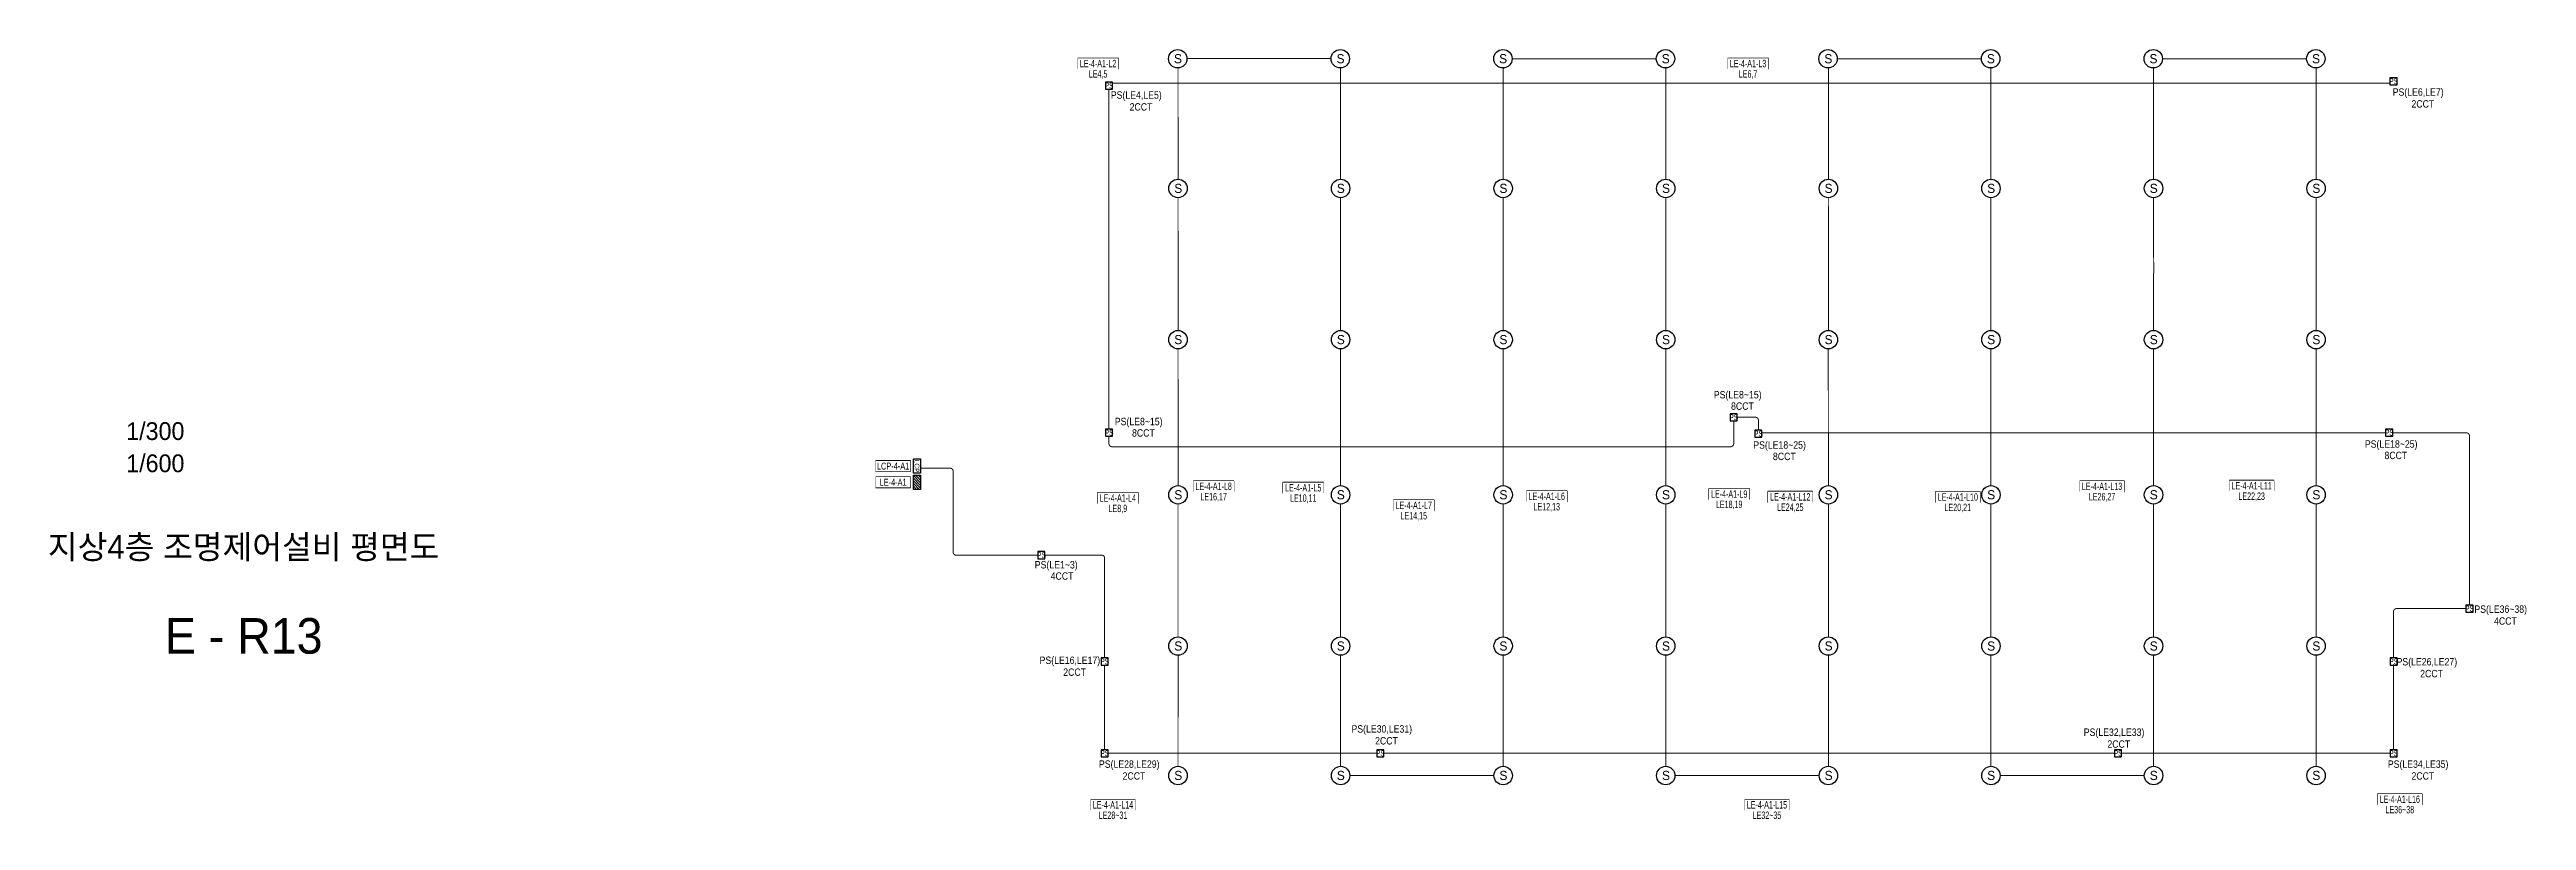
# Model space of a CAD drawing. Header units: millimetres. Extents: x 39625 to 501091, y -351975 to 836145.
# Drawn here: x 223424 to 348798, y 381753 to 420752 of the extents above; entities that cross this region are included whole.
import ezdxf
from ezdxf.enums import TextEntityAlignment as Align

# ---------------------------------------------------------------- set-up
doc = ezdxf.new("R2010")
doc.units = ezdxf.units.MM
doc.header["$LTSCALE"] = 150
doc.set_wipeout_variables(frame=1)
doc.linetypes.add('HIDDEN', pattern=[9.525, 6.35, -3.175])
for name, color, linetype in [('------01 Distribution Panel', 3, 'Continuous'), ('------02 Etc Panel', 3, 'Continuous'), ('------04 Lighting Switch', 2, 'Continuous'), ('-----30 Text', 2, 'Continuous'), ('-----41 Drawing Title', 2, 'Continuous'), ('-----42 Drawing Number', 2, 'Continuous'), ('-----43 Drawing Scale', 3, 'Continuous')]:
    doc.layers.add(name, color=color, linetype=linetype)
doc.styles.add('ELEC', font='Dotum.ttf')

msp = doc.modelspace()

# ---------------------------------------------------------------- texts
at = {"layer": '-----30 Text', "style": 'ELEC', "width": 0.9}
for s, p in [('PS(LE6,LE7)', (343315, 418557)), ('2CCT', (278670, 417851)), ('2CCT', (343554, 418003)), ('PS(LE8~15)', (308874, 403244)), ('8CCT', (309113, 402714)), ('PS(LE8~15)', (278553, 401888)), ('8CCT', (278792, 401358)), ('PS(LE18~25)', (310993, 400700)), ('8CCT', (311233, 400170)), ('PS(LE18~25)', (341950, 400750)), ('8CCT', (342189, 400220)), ('PS(LE1~3)', (274380, 394641)), ('4CCT', (274674, 394117)), ('PS(LE36~38)', (347494, 392396)), ('4CCT', (347733, 391842)), ('PS(LE16,LE17)', (275071, 389810)), ('PS(LE26,LE27)', (343757, 389735)), ('2CCT', (275311, 389256)), ('2CCT', (343996, 389181)), ('PS(LE30,LE31)', (290858, 386338)), ('PS(LE32,LE33)', (327924, 386171)), ('2CCT', (291097, 385783)), ('2CCT', (328164, 385616)), ('PS(LE28,LE29)', (278075, 384557)), ('2CCT', (278314, 384003)), ('PS(LE34,LE35)', (343315, 384557)), ('2CCT', (343555, 384003))]:
    msp.add_text(s, height=375, dxfattribs=at).set_placement(p, align=Align.MIDDLE)
at = {"layer": '-----41 Drawing Title', "style": 'ELEC'}
msp.add_text('지상4층 조명제어설비 평면도', height=1200, dxfattribs=at).set_placement((233250, 395590), align=Align.MIDDLE_CENTER)
at = {"layer": '-----42 Drawing Number', "style": 'ELEC'}
msp.add_text('E - R13', height=1800, dxfattribs=at).set_placement((233250, 391090), align=Align.MIDDLE_CENTER)
at = {"layer": '-----43 Drawing Scale', "style": 'ELEC'}
for s, p in [('1/300', (228779, 401450)), ('1/600', (228779, 399820))]:
    msp.add_text(s, height=900, dxfattribs=at).set_placement(p, align=Align.MIDDLE_CENTER)
at = {"color": 4, "style": 'ELEC'}
for p in [(280743, 420057), (288973, 420057), (297203, 420057), (305432, 420057), (313662, 420057), (321891, 420057), (330121, 420057), (338350, 420057), (280758, 413497), (288987, 413497), (297217, 413497), (305447, 413497), (313676, 413497), (321906, 413497), (330135, 413497), (338365, 413497), (280758, 405847), (288987, 405847), (297217, 405847), (305447, 405847), (313676, 405847), (321906, 405847), (330135, 405847), (338365, 405847), (288987, 397997), (297217, 397997), (305447, 397997), (313676, 397997), (330135, 397997), (338365, 397997), (280758, 390347), (288987, 390347), (297217, 390347), (305447, 390347), (313676, 390347), (321906, 390347), (330135, 390347), (338365, 390347), (280758, 383797), (288987, 383797), (297217, 383797), (305447, 383797), (313676, 383797), (321906, 383797), (330135, 383797), (338365, 383797)]:
    msp.add_text('S', height=464, dxfattribs=at).set_placement(p, align=Align.RIGHT)

# ---------------------------------------------------------------- blocks, each defined once
blk = doc.blocks.new('ps')
blk.add_lwpolyline([(-79296, 80452), (-79751, 80452), (-79751, 79997), (-79296, 79997)], close=True)
at = {"style": 'ELEC', "width": 0.7}
blk.add_text('PS', height=379.2, dxfattribs=at).set_placement((-79517, 80226), align=Align.MIDDLE_CENTER)
blk = doc.blocks.new('A02')
h = blk.add_hatch()
h.set_pattern_fill('ANSI31', color=256, scale=25, style=0)
h.set_pattern_definition([(45, (-2000, -19200), (-56.1266, 56.1266), [])])
h.paths.add_polyline_path([(-300, 300), (-300, 0), (300, 0), (300, 300)])
blk.add_lwpolyline([(300, 0), (-300, 0), (-300, 300), (300, 300)], close=True)
blk = doc.blocks.new('A07')
blk.add_lwpolyline([(-300, 0), (-300, 300), (300, 300), (300, 0)], close=True)
at = {"style": 'ELEC'}
blk.add_text('LCP', height=200, dxfattribs=at).set_placement((0, 150), align=Align.MIDDLE)

# ---------------------------------------------------------------- linework, layer by layer
at = {"layer": '------01 Distribution Panel', "color": 1, "elevation": 0}
for points in [[(275471, 419782), (277526, 419782), (277526, 420307), (275471, 420307)], [(308371, 419782), (310426, 419782), (310426, 420307), (308371, 420307)], [(281320, 398396), (283375, 398396), (283375, 398921), (281320, 398921)], [(285854, 398323), (287909, 398323), (287909, 398848), (285854, 398848)], [(326189, 398394), (328444, 398394), (328444, 398919), (326189, 398919)], [(333762, 398420), (336017, 398420), (336017, 398945), (333762, 398945)], [(276471, 397802), (278526, 397802), (278526, 398327), (276471, 398327)], [(291451, 397432), (293505, 397432), (293505, 397957), (291451, 397957)], [(298181, 397890), (300236, 397890), (300236, 398415), (298181, 398415)], [(307415, 398005), (309470, 398005), (309470, 398530), (307415, 398530)], [(310406, 397862), (312661, 397862), (312661, 398387), (310406, 398387)], [(318887, 397853), (321142, 397853), (321142, 398378), (318887, 398378)], [(276126, 382278), (278381, 382278), (278381, 382803), (276126, 382803)], [(309226, 382278), (311481, 382278), (311481, 382803), (309226, 382803)], [(341261, 382564), (343516, 382564), (343516, 383089), (341261, 383089)]]:
    msp.add_lwpolyline(points, close=True, dxfattribs=at)
at = {"layer": '------01 Distribution Panel', "color": 1}
msp.add_lwpolyline([(265245, 398597), (267000, 398597), (267000, 399122), (265245, 399122)], close=True, dxfattribs=at)
at = {"color": 4, "linetype": 'HIDDEN', "lineweight": -3, "ltscale": 0.2, "const_width": 50, "elevation": 0}
for points in [[(281009, 420303), (288307, 420303)], [(297454, 420275), (304751, 420275)], [(313913, 420286), (321210, 420286)], [(330372, 420275), (337670, 420275)], [(280543, 419820), (280544, 414191)], [(288773, 419820), (288774, 414191)], [(297002, 419820), (297003, 414191)], [(305232, 419820), (305233, 414191)], [(313462, 419820), (313462, 414191)], [(321691, 419820), (321692, 414191)], [(329921, 419820), (329921, 414191)], [(338150, 419820), (338151, 414191)], [(280543, 413259), (280544, 409434)], [(288773, 413259), (288774, 409434)], [(297002, 413259), (297003, 409434)], [(305232, 413259), (305233, 409434)], [(313461, 413259), (313463, 409434)], [(321691, 413259), (321692, 409434)], [(329920, 413259), (329930, 409431)], [(338150, 413259), (338151, 409434)], [(280544, 409434), (280545, 406541)], [(288774, 409434), (288774, 406541)], [(297003, 409434), (297004, 406541)], [(305233, 409434), (305233, 406541)], [(313463, 409434), (313463, 406541)], [(321692, 409434), (321692, 406541)], [(329922, 409434), (329922, 406541)], [(338151, 409434), (338152, 406541)], [(280545, 398691), (280543, 405609)], [(288773, 398691), (288771, 405609)], [(297002, 398691), (297000, 405609)], [(305232, 398691), (305230, 405609)], [(313462, 398691), (313460, 405609)], [(321691, 398691), (321689, 405609)], [(329922, 398691), (329920, 405609)], [(338152, 398691), (338150, 405609)], [(280543, 393934), (280543, 397759)], [(288773, 393934), (288773, 397759)], [(297002, 393905), (297002, 397759)], [(305232, 393934), (305232, 397759)], [(313462, 393934), (313462, 397759)], [(321691, 393908), (321691, 397759)], [(329921, 393934), (329921, 397759)], [(338150, 393750), (338150, 397759)], [(280543, 391041), (280543, 393934)], [(288773, 391041), (288773, 393934)], [(297002, 391041), (297002, 393934)], [(305232, 391041), (305232, 393934)], [(313462, 391041), (313462, 393934)], [(321691, 391041), (321691, 393934)], [(329921, 391041), (329921, 393934)], [(338150, 391041), (338150, 393934)], [(280543, 384491), (280544, 390109)], [(288773, 384491), (288774, 390109)], [(297002, 384491), (297003, 390109)], [(305232, 384491), (305233, 390109)], [(313462, 384491), (313462, 390109)], [(321691, 384491), (321692, 390109)], [(329921, 384491), (329922, 390109)], [(338150, 384491), (338151, 390109)], [(289239, 384025), (296536, 384025)], [(305698, 384025), (312995, 384025)], [(322157, 384025), (329454, 384025)]]:
    msp.add_lwpolyline(points, dxfattribs=at)
at = {"color": 30, "linetype": 'HIDDEN', "lineweight": -3, "ltscale": 0.2, "const_width": 50, "elevation": 0}
for points in [[(277050, 401550), (277050, 418750)], [(277230, 419045), (341890, 419045)], [(310100, 401370), (341670, 401370)], [(276830, 389615), (276830, 385330)], [(342070, 389657), (342070, 385330)], [(277010, 385150), (290600, 385150)], [(290960, 385150), (327940, 385150)]]:
    msp.add_lwpolyline(points, dxfattribs=at)
for points in [[(308670, 401970), (308670, 400809, -0.4142136), (308520, 400659), (277200, 400659, -0.4142136), (277050, 400809), (277050, 401190)], [(309920, 401500), (309920, 402000, 0.4142136), (309770, 402150), (308850, 402150)], [(267510, 399575), (269009, 399575, -0.4142136), (269159, 399425), (269159, 395325, 0.4142039), (269309, 395175), (273450, 395175)], [(276830, 389975), (276830, 395025, 0.4142136), (276680, 395175), (273810, 395175)], [(342070, 389975), (342070, 392320, -0.4142136), (342220, 392470), (345732, 392470)]]:
    msp.add_lwpolyline(points, format="xyb", dxfattribs=at)
at = {"color": 30, "linetype": 'HIDDEN', "lineweight": -3, "ltscale": 0.2, "const_width": 50}
msp.add_lwpolyline([(345913, 392650), (345913, 401208, 0.4142136), (345763, 401358), (342030, 401358)], format="xyb", dxfattribs=at)
msp.add_lwpolyline([(328300, 385150), (341890, 385150)], dxfattribs=at)
at = {"color": 2}
for centre in [(280529, 420285), (288758, 420285), (296988, 420285), (305218, 420285), (313447, 420285), (321677, 420285), (329906, 420285), (338136, 420285), (280543, 413725), (288773, 413725), (297002, 413725), (305232, 413725), (313462, 413725), (321691, 413725), (329921, 413725), (338150, 413725), (280543, 406075), (288773, 406075), (297002, 406075), (305232, 406075), (313462, 406075), (321691, 406075), (329921, 406075), (338150, 406075), (280543, 398225), (288773, 398225), (297002, 398225), (305232, 398225), (313462, 398225), (321691, 398225), (329921, 398225), (338150, 398225), (280543, 390575), (288773, 390575), (297002, 390575), (305232, 390575), (313462, 390575), (321691, 390575), (329921, 390575), (338150, 390575), (280543, 384025), (288773, 384025), (297002, 384025), (305232, 384025), (313462, 384025), (321691, 384025), (329921, 384025), (338150, 384025)]:
    msp.add_circle(centre, 466, dxfattribs=at)

# ---------------------------------------------------------------- block references
at = {"layer": '------01 Distribution Panel', "xscale": 1.2, "yscale": 1.2, "zscale": 1.2, "rotation": 270}
msp.add_blockref('A02', (267150, 398860), dxfattribs=at)
at = {"layer": '------02 Etc Panel', "xscale": 1.2, "yscale": 1.2, "zscale": 1.2, "rotation": 270}
msp.add_blockref('A07', (267150, 399680), dxfattribs=at)
at = {"layer": '------04 Lighting Switch', "xscale": 0.790589613177827, "yscale": 0.790589613177827, "zscale": 0.790589613177827}
for p in [(339920, 355505), (404940, 355725), (339920, 337945), (371540, 338725), (372790, 337895), (404720, 337945), (336500, 331750), (408783, 329045), (339700, 326370), (404941, 326370), (339700, 321725), (353650, 321725), (390991, 321725), (404941, 321725)]:
    msp.add_blockref('ps', p, dxfattribs=at)

msp.set_redraw_order([(e.dxf.handle, doc.entitydb.next_handle()) for e in msp.query("TEXT MTEXT ATTDEF DIMENSION ARC_DIMENSION")])  # texts and dimensions are drawn at this point

# ---------------------------------------------------------------- next in the draw order: wipeouts: each hides what was drawn before it
at = {"color": 1}
for points in [[(275471, 419782), (277526, 419782), (277526, 420307), (275471, 420307)], [(308371, 419782), (310426, 419782), (310426, 420307), (308371, 420307)], [(265245, 398597), (267000, 398597), (267000, 399122), (265245, 399122)], [(281320, 398396), (283375, 398396), (283375, 398921), (281320, 398921)], [(285854, 398323), (287909, 398323), (287909, 398848), (285854, 398848)], [(326189, 398394), (328444, 398394), (328444, 398919), (326189, 398919)], [(333762, 398420), (336017, 398420), (336017, 398945), (333762, 398945)], [(276471, 397802), (278526, 397802), (278526, 398327), (276471, 398327)], [(291451, 397432), (293505, 397432), (293505, 397957), (291451, 397957)], [(298181, 397890), (300236, 397890), (300236, 398415), (298181, 398415)], [(307415, 398005), (309470, 398005), (309470, 398530), (307415, 398530)], [(310406, 397862), (312661, 397862), (312661, 398387), (310406, 398387)], [(318887, 397853), (321142, 397853), (321142, 398378), (318887, 398378)], [(276126, 382278), (278381, 382278), (278381, 382803), (276126, 382803)], [(309226, 382278), (311481, 382278), (311481, 382803), (309226, 382803)], [(341261, 382564), (343516, 382564), (343516, 383089), (341261, 383089)]]:
    msp.add_wipeout(points, dxfattribs=at)

# ---------------------------------------------------------------- next in the draw order: linework, layer by layer
at = {"layer": '------01 Distribution Panel', "color": 1}
msp.add_lwpolyline([(265245, 399417), (267000, 399417), (267000, 399942), (265245, 399942)], close=True, dxfattribs=at)

# ---------------------------------------------------------------- next in the draw order: wipeouts: each hides what was drawn before it
at = {"color": 1}
for points in [[(275471, 419257), (277526, 419257), (277526, 419782), (275471, 419782)], [(308371, 419257), (310426, 419257), (310426, 419782), (308371, 419782)], [(276471, 397277), (278526, 397277), (278526, 397802), (276471, 397802)], [(281320, 397871), (283375, 397871), (283375, 398396), (281320, 398396)], [(285854, 397798), (287909, 397798), (287909, 398323), (285854, 398323)], [(298181, 397365), (300236, 397365), (300236, 397890), (298181, 397890)], [(307415, 397480), (309470, 397480), (309470, 398005), (307415, 398005)], [(310406, 397337), (312661, 397337), (312661, 397862), (310406, 397862)], [(318887, 397328), (321142, 397328), (321142, 397853), (318887, 397853)], [(326189, 397869), (328444, 397869), (328444, 398394), (326189, 398394)], [(333762, 397895), (336017, 397895), (336017, 398420), (333762, 398420)], [(291451, 396907), (293505, 396907), (293505, 397432), (291451, 397432)], [(341261, 382039), (343516, 382039), (343516, 382564), (341261, 382564)], [(276126, 381753), (278381, 381753), (278381, 382278), (276126, 382278)], [(309226, 381753), (311481, 381753), (311481, 382278), (309226, 382278)]]:
    msp.add_wipeout(points, dxfattribs=at)

# ---------------------------------------------------------------- next in the draw order: texts
at = {"layer": '-----30 Text', "style": 'ELEC', "width": 0.9}
msp.add_text('PS(LE4,LE5)', height=375, dxfattribs=at).set_placement((278431, 418405), align=Align.MIDDLE)
at = {"style": 'ELEC', "width": 0.6}
for s, p in [('LE-4-A1-L2', (276498, 420044)), ('LE-4-A1-L3', (309398, 420044)), ('LE4,5', (276498, 419519)), ('LE6,7', (309398, 419519)), ('LE-4-A1-L8', (282348, 398658)), ('LE-4-A1-L5', (286881, 398585)), ('LE-4-A1-L13', (327316, 398656)), ('LE-4-A1-L11', (334889, 398683)), ('LE-4-A1-L4', (277498, 398064)), ('LE8,9', (277498, 397539)), ('LE16,17', (282348, 398133)), ('LE10,11', (286881, 398060)), ('LE-4-A1-L7', (292478, 397695)), ('LE-4-A1-L6', (299209, 398152)), ('LE12,13', (299209, 397627)), ('LE-4-A1-L9', (308442, 398268)), ('LE18,19', (308442, 397743)), ('LE-4-A1-L12', (311534, 398125)), ('LE24,25', (311534, 397600)), ('LE-4-A1-L10', (320015, 398115)), ('LE20,21', (320015, 397590)), ('LE26,27', (327316, 398131)), ('LE22,23', (334889, 398158)), ('LE14,15', (292478, 397170)), ('LE-4-A1-L14', (277254, 382541)), ('LE-4-A1-L15', (310354, 382541)), ('LE-4-A1-L16', (342388, 382826)), ('LE36~38', (342388, 382301)), ('LE28~31', (277254, 382016)), ('LE32~35', (310354, 382016))]:
    msp.add_text(s, height=375, dxfattribs=at).set_placement(p, align=Align.MIDDLE_CENTER)
at = {"color": 4, "style": 'ELEC'}
for p in [(280758, 397997), (321906, 397997)]:
    msp.add_text('S', height=464, dxfattribs=at).set_placement(p, align=Align.RIGHT)

# ---------------------------------------------------------------- next in the draw order: wipeouts: each hides what was drawn before it
at = {"color": 1}
msp.add_wipeout([(265245, 399417), (267000, 399417), (267000, 399942), (265245, 399942)], dxfattribs=at)

# ---------------------------------------------------------------- next in the draw order: texts
at = {"layer": '------01 Distribution Panel', "style": 'ELEC', "width": 0.7}
for s, p in [('LCP-4-A1', (266123, 399680)), ('LE-4-A1', (266123, 398860))]:
    msp.add_text(s, height=350, dxfattribs=at).set_placement(p, align=Align.MIDDLE_CENTER)

doc.saveas('drawing.dxf')
